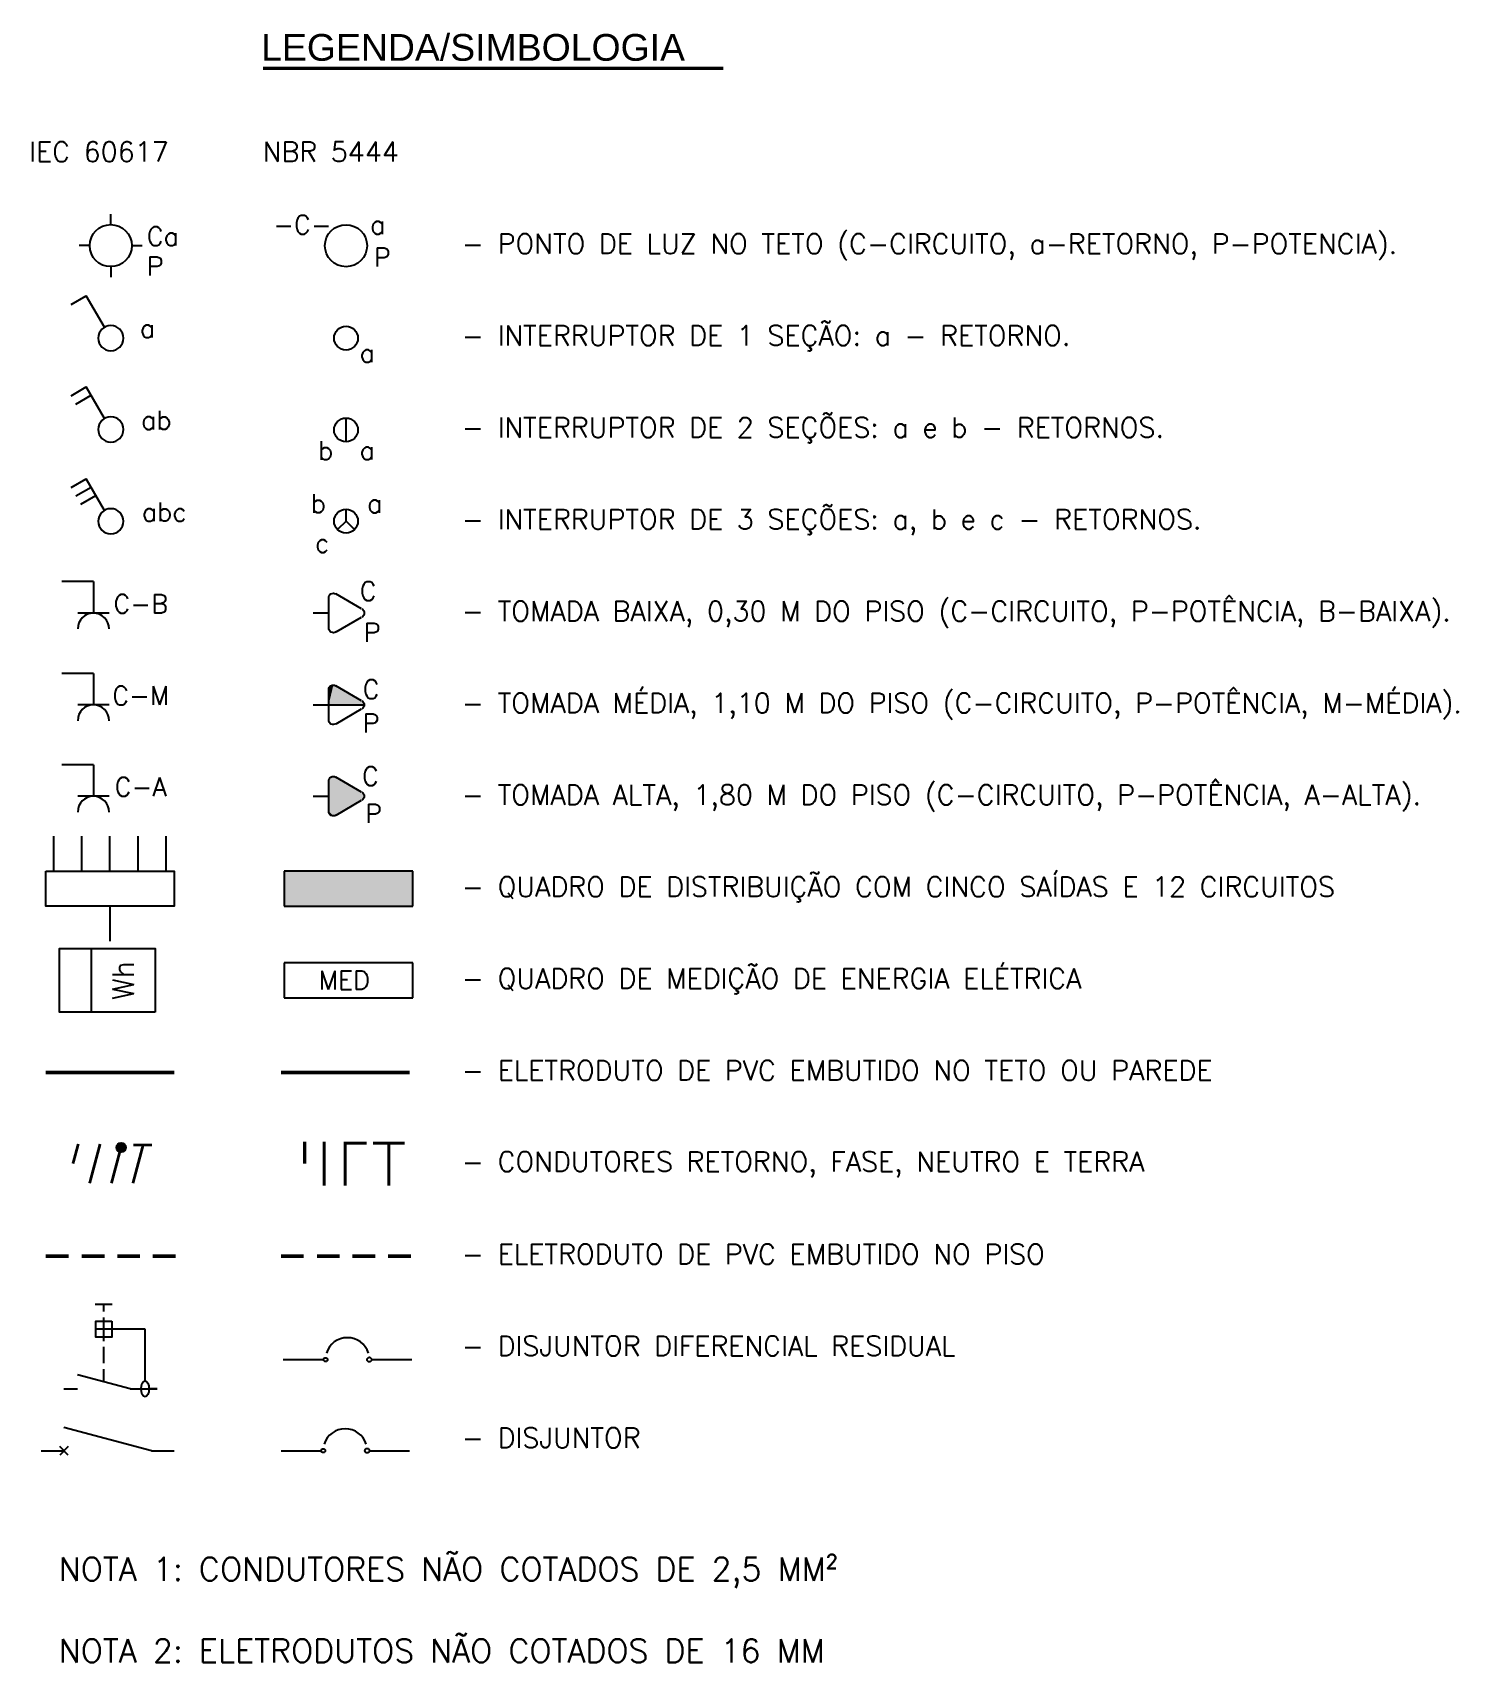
# Model space of a CAD drawing. Header units: millimetres. Extents: x 4398 to 4524, y 1896 to 1957.
# Drawn here: x 4514.97 to 4524.13, y 1930.15 to 1940.62 of the extents above; entities that cross this region are included whole.
import ezdxf
from ezdxf.enums import TextEntityAlignment as Align

# ---------------------------------------------------------------- set-up
doc = ezdxf.new("R2010")
doc.units = ezdxf.units.MM
doc.linetypes.add('HIDDEN', pattern=[0.375, 0.25, -0.125])
for name, color, linetype in [('CIRCUITOS', 255, 'Continuous'), ('Diagrama Unifilar', 7, 'Continuous'), ('ILUMINACAO', 1, 'Continuous'), ('INTERRUPTORES', 1, 'Continuous'), ('LEGENDAS', 7, 'Continuous'), ('TOMADAS-ENERGIA', 1, 'Continuous')]:
    doc.layers.add(name, color=color, linetype=linetype)
doc.layers.add('ELETRODUTO', color=5, linetype='Continuous', lineweight=50)
doc.layers.add('TOMADAS', color=1, linetype='Continuous', lineweight=25)
doc.styles.add('ANACECILIA', font='swissel.ttf')
doc.styles.add('RomanS', font='romans.shx')

msp = doc.modelspace()

# ---------------------------------------------------------------- texts
at = {"style": 'ANACECILIA'}
msp.add_text('LEGENDA/SIMBOLOGIA', height=0.17188, dxfattribs=at).set_placement((4516.438, 1940.44))
at = {"layer": 'LEGENDAS', "color": 7, "linetype": 'HIDDEN', "style": 'RomanS'}
for s, height, p in [('IEC 60617', 0.1275, (4514.949, 1939.792)), ('NBR 5444', 0.1275, (4516.448, 1939.792)), ('- PONTO DE LUZ NO TETO (C-CIRCUITO, a-RETORNO, P-POTENCIA).', 0.1275, (4517.727, 1939.201)), ('- INTERRUPTOR DE 1 SEÇÃO: a - RETORNO.', 0.1275, (4517.727, 1938.611)), ('- INTERRUPTOR DE 2 SEÇÕES: a e b - RETORNOS.', 0.1275, (4517.727, 1938.021)), ('- INTERRUPTOR DE 3 SEÇÕES: a, b e c - RETORNOS.', 0.1275, (4517.727, 1937.431)), ('- TOMADA BAIXA, 0,30 M DO PISO (C-CIRCUITO, P-POTÊNCIA, B-BAIXA).', 0.1275, (4517.727, 1936.841)), ('- TOMADA MÉDIA, 1,10 M DO PISO (C-CIRCUITO, P-POTÊNCIA, M-MÉDIA).', 0.1275, (4517.727, 1936.251)), ('- TOMADA ALTA, 1,80 M DO PISO (C-CIRCUITO, P-POTÊNCIA, A-ALTA).', 0.1275, (4517.727, 1935.661)), ('- QUADRO DE DISTRIBUIÇÃO COM CINCO SAÍDAS E 12 CIRCUITOS', 0.1275, (4517.727, 1935.071)), ('- QUADRO DE MEDIÇÃO DE ENERGIA ELÉTRICA', 0.1275, (4517.727, 1934.481)), ('- ELETRODUTO DE PVC EMBUTIDO NO TETO OU PAREDE', 0.1275, (4517.727, 1933.891)), ('- CONDUTORES RETORNO, FASE, NEUTRO E TERRA', 0.1275, (4517.727, 1933.305)), ('- ELETRODUTO DE PVC EMBUTIDO NO PISO', 0.1275, (4517.727, 1932.711)), ('- DISJUNTOR DIFERENCIAL RESIDUAL', 0.1275, (4517.727, 1932.121)), ('- DISJUNTOR', 0.1275, (4517.727, 1931.531)), ('NOTA 1: CONDUTORES NÃO COTADOS DE 2,5 MM²', 0.15, (4515.139, 1930.677)), ('NOTA 2: ELETRODUTOS NÃO COTADOS DE 16 MM', 0.15, (4515.139, 1930.152))]:
    msp.add_text(s, height=height, dxfattribs=at).set_placement(p)

# ---------------------------------------------------------------- blocks, each defined once
blk = doc.blocks.new('A$C4C292237')
at = {"linetype": 'Continuous'}
for p, q in [((1.1, 0.573), (0, 0.573)), ((0, 0.573), (0, 0.273)), ((1.1, 0.273), (1.1, 0.573)), ((0, 0.273), (1.1, 0.273))]:
    blk.add_line(p, q, dxfattribs=at)
at = {"linetype": 'Continuous', "style": 'RomanS'}
blk.add_text('MED', height=0.16, dxfattribs=at).set_placement((0.294, 0.345))
at = {"linetype": 'Continuous', "style": 'RomanS', "flags": 8}
blk.add_attdef('002', text='', height=0.16, dxfattribs=at).set_placement((0.525, 0.742), align=Align.MIDDLE_CENTER)
blk.add_attdef('020', text='', height=0.16, dxfattribs=at).set_placement((0.539, 0.08), align=Align.MIDDLE_RIGHT)
blk = doc.blocks.new('Ir1s01')
blk.add_circle((0, 1.02), 1.02)
at = {"style": 'RomanS', "flags": 8}
blk.add_attdef('009', text='', height=1.6, dxfattribs=at).set_placement((1.81, 2.29), align=Align.MIDDLE_CENTER)
blk = doc.blocks.new('Ir3s03')
for p, q in [((0, 1.02), (0, 2.03)), ((0, 1.02), (-0.72, 0.3)), ((0.72, 0.3), (0, 1.02)), ((0, 1.02), (0, 1.02))]:
    blk.add_line(p, q)
blk.add_circle((0, 1.02), 1.02)
at = {"style": 'RomanS', "flags": 8}
for tag, p in [('030', (-1.77, 2.54)), ('009', (1.79, 2.54)), ('031', (-2.03, -0.12))]:
    blk.add_attdef(tag, text='', height=1.6, dxfattribs=at).set_placement(p, align=Align.MIDDLE_CENTER)
blk = doc.blocks.new('IR2S02')
blk.add_line((0, 0), (0, 2.03))
blk.add_circle((0, 1.02), 1.02)
at = {"style": 'RomanS', "flags": 8}
for tag, p in [('030', (-1.74, 2.3)), ('009', (1.81, 2.29))]:
    blk.add_attdef(tag, text='', height=1.6, dxfattribs=at).set_placement(p, align=Align.MIDDLE_CENTER)
blk = doc.blocks.new('TEBAI01')
for p, q in [((-1.62, 1.95), (-0.35, 4.14)), ((0.35, 4.14), (1.63, 1.92)), ((-1.3, 1.32), (1.28, 1.32)), ((0, 0), (0, 1.32))]:
    blk.add_line(p, q)
for centre, start, end in [((0, 3.97), 26.0479, 153.9521), ((-1.3, 1.71), 143.1332, 270.777), ((1.3, 1.71), 267.1811, 32.5689)]:
    blk.add_arc(centre, 0.393, start, end)
at = {"style": 'RomanS', "flags": 8}
for tag, p in [('020', (-5.03, 2.2)), ('001', (3.56, 2.23))]:
    blk.add_attdef(tag, text='', height=1.6, dxfattribs=at).set_placement(p, align=Align.MIDDLE_CENTER)
blk = doc.blocks.new('TEMED02')
for p, q in [((0, 1.32), (0, 4.36)), ((-1.62, 1.95), (-0.35, 4.14)), ((0.35, 4.14), (1.63, 1.92)), ((-1.3, 1.32), (1.28, 1.32)), ((0, 0), (0, 1.32))]:
    blk.add_line(p, q)
for centre, start, end in [((0, 3.97), 26.0479, 153.9521), ((-1.3, 1.71), 143.1332, 270.777), ((1.3, 1.71), 267.1811, 32.5689)]:
    blk.add_arc(centre, 0.393, start, end)
at = {"linetype": 'Continuous'}
for points in [[(0, 4.36), (1.63, 1.92), (0.21, 4.3)], [(1.63, 1.92), (0, 4.36), (1.69, 1.72)], [(0, 1.32), (1.69, 1.72), (0, 4.36)], [(0.35, 4.14), (0.21, 4.3), (1.63, 1.92)], [(1.69, 1.72), (0, 1.32), (1.64, 1.52)], [(1.28, 1.32), (1.64, 1.52), (0, 1.32)], [(1.64, 1.52), (1.28, 1.32), (1.49, 1.37)]]:
    blk.add_solid(points, dxfattribs=at)
at = {"style": 'RomanS', "flags": 8}
for tag, p in [('020', (-4.96, 2.19)), ('001', (3.39, 2.17))]:
    blk.add_attdef(tag, text='', height=1.6, dxfattribs=at).set_placement(p, align=Align.MIDDLE_CENTER)
blk = doc.blocks.new('TEALT03')
for p, q in [((-1.62, 1.95), (-0.35, 4.14)), ((0.35, 4.14), (1.63, 1.92)), ((-1.3, 1.32), (1.28, 1.32)), ((0, 0), (0, 1.32))]:
    blk.add_line(p, q)
for centre, start, end in [((0, 3.97), 26.0479, 153.9521), ((-1.3, 1.71), 143.1332, 270.777), ((1.3, 1.71), 267.1811, 32.5689)]:
    blk.add_arc(centre, 0.393, start, end)
at = {"linetype": 'Continuous'}
for points in [[(-0.35, 4.14), (1.64, 1.52), (-0.21, 4.3)], [(-0.21, 4.3), (1.69, 1.72), (0, 4.36)], [(1.69, 1.72), (-0.21, 4.3), (1.64, 1.52)], [(0, 4.36), (1.63, 1.92), (0.21, 4.3)], [(1.63, 1.92), (0, 4.36), (1.69, 1.72)], [(0.35, 4.14), (0.21, 4.3), (1.63, 1.92)], [(-1.62, 1.95), (1.49, 1.37), (-0.35, 4.14)], [(1.64, 1.52), (-0.35, 4.14), (1.49, 1.37)], [(-1.69, 1.75), (1.28, 1.32), (-1.62, 1.95)], [(1.28, 1.32), (-1.69, 1.75), (-1.31, 1.32)], [(-1.66, 1.54), (-1.31, 1.32), (-1.69, 1.75)], [(-1.31, 1.32), (-1.66, 1.54), (-1.51, 1.38)], [(1.49, 1.37), (-1.62, 1.95), (1.28, 1.32)]]:
    blk.add_solid(points, dxfattribs=at)
at = {"style": 'RomanS', "flags": 8}
for tag, p in [('020', (-4.82, 2.03)), ('001', (3.51, 2.07))]:
    blk.add_attdef(tag, text='', height=1.6, dxfattribs=at).set_placement(p, align=Align.MIDDLE_CENTER)
blk = doc.blocks.new('A$C5CB2027F')
for p, q in [((0.135, 0.225), (0.135, 0.27)), ((0.045, 0.135), (0, 0.135)), ((0.225, 0.135), (0.27, 0.135)), ((0.135, 0.045), (0.135, 0))]:
    blk.add_line(p, q)
blk.add_circle((0.135, 0.135), 0.09)
at = {"style": 'RomanS', "flags": 8}
for tag, p in [('020', (0.2892, 0.175)), ('009', (0.2892, 0.0472))]:
    blk.add_attdef(tag, text='', height=0.08, dxfattribs=at).set_placement(p, align=Align.MIDDLE_LEFT)
blk = doc.blocks.new('A$C529A2A7E')
for p, q in [((0.081, 0.1008), (0.159, 0.2359)), ((0.224, 0.1984), (0.159, 0.2359)), ((0.1827, 0.1269), (0.1177, 0.1644)), ((0.2033, 0.1626), (0.1384, 0.2001))]:
    blk.add_line(p, q)
blk.add_circle((0.054, 0.054), 0.054)
at = {"style": 'RomanS', "flags": 8}
blk.add_attdef('001', text='', height=0.08, dxfattribs=at).set_placement((0.3369, 0.094), align=Align.MIDDLE_CENTER)
blk = doc.blocks.new('A$C6013705F')
for p, q in [((0.0486, 0.0605), (0.0954, 0.1415)), ((0.1344, 0.119), (0.0954, 0.1415)), ((0.122, 0.0976), (0.083, 0.1201))]:
    blk.add_line(p, q)
blk.add_circle((0.0324, 0.0324), 0.0324)
blk = doc.blocks.new('A$C7CEC22C0')
at = {"xscale": 1.666666666666666, "yscale": 1.666666666666666, "zscale": 1.666666666666666}
blk.add_blockref('A$C6013705F', (0, 0), dxfattribs=at)
at = {"style": 'RomanS', "flags": 8}
blk.add_attdef('001', text='', height=0.08, dxfattribs=at).set_placement((0.3369, 0.094), align=Align.MIDDLE_CENTER)
blk = doc.blocks.new('A$C0DE04074')
for p in [(0.081, 0.1008), (0.224, 0.1984)]:
    blk.add_line(p, (0.159, 0.2359))
blk.add_circle((0.054, 0.054), 0.054)
at = {"style": 'RomanS', "flags": 8}
blk.add_attdef('001', text='', height=0.08, dxfattribs=at).set_placement((0.3369, 0.094), align=Align.MIDDLE_CENTER)
blk = doc.blocks.new('PT_TOM')
for p, q in [((0.2078, 0.2025), (0.2078, 0.0675)), ((0.0728, 0.135), (0.2078, 0.135)), ((0.0728, 0.135), (0.0728, 0))]:
    blk.add_line(p, q)
blk.add_arc((0.2753, 0.135), 0.0675, 90, 270)
at = {"style": 'RomanS', "flags": 8}
for tag, p in [('009', (0.1678, 0.3374)), ('001', (0.04, 0.3279))]:
    blk.add_attdef(tag, text='', height=0.08, rotation=90, dxfattribs=at).set_placement(p, align=Align.MIDDLE_CENTER)
blk = doc.blocks.new('A$C424F5015')
blk.add_line((0.0183, 0.0969), (0.1187, 0.4719))
at = {"layer": 'Diagrama Unifilar'}
for p, q in [((0.0183, 0.5688), (0.0183, 0.4719)), ((0, 0.4537), (0.0365, 0.4902)), ((0.0365, 0.4537), (0, 0.4902)), ((0.0183, 0.0969), (0.0183, 0))]:
    blk.add_line(p, q, dxfattribs=at)
at = {"style": 'RomanS', "flags": 8}
for tag, p in [('001', (0.1128, 0.3452)), ('009', (0.1139, 0.2174))]:
    blk.add_attdef(tag, text='', height=0.08, dxfattribs=at).set_placement(p, align=Align.MIDDLE_LEFT)
blk = doc.blocks.new('A$C01B325C3')
for p, q in [((0.056, 0.194), (0.157, 0.569)), ((0.481, 0.087), (0.481, 0.438)), ((0.659, 0.321), (0.659, 0.442)), ((0.113, 0.087), (0.481, 0.087))]:
    blk.add_line(p, q)
blk.add_lwpolyline([(0.538, 0.325), (0.425, 0.325), (0.425, 0.438), (0.538, 0.438)], close=True)
blk.add_ellipse((0.056, 0.087), major_axis=(-0.0562, 0), ratio=0.5)
at = {"layer": 'Diagrama Unifilar'}
for p, q in [((0.056, 0.666), (0.056, 0.569)), ((0.106, 0.381), (0.197, 0.381)), ((0.239, 0.381), (0.355, 0.381)), ((0.397, 0.381), (0.566, 0.381)), ((0.608, 0.381), (0.659, 0.381)), ((0.056, 0.194), (0.056, 0)), ((0.056, 0), (0.056, 0.059))]:
    blk.add_line(p, q, dxfattribs=at)
at = {"style": 'RomanS', "flags": 8}
for tag, p in [('001', (0.691, 0.452)), ('009', (0.692, 0.325))]:
    blk.add_attdef(tag, text='', height=0.08, dxfattribs=at).set_placement(p, align=Align.MIDDLE_LEFT)
blk = doc.blocks.new('A$C7F555F9E')
at = {"linetype": 'Continuous'}
for p, q in [((0.55, 0.2615), (0, 0.2615)), ((0, 0.2615), (0, 0.1115)), ((0.55, 0.1115), (0.55, 0.2615)), ((0, 0.1115), (0.55, 0.1115))]:
    blk.add_line(p, q, dxfattribs=at)
at = {"linetype": 'Continuous', "style": 'RomanS', "flags": 8}
blk.add_attdef('002', text='', height=0.08, dxfattribs=at).set_placement((0.2626, 0.3464), align=Align.MIDDLE_CENTER)
blk.add_attdef('020', text='', height=0.08, dxfattribs=at).set_placement((0.275, 0.04), align=Align.MIDDLE_RIGHT)
blk = doc.blocks.new('A$C0525477D')
blk.add_line((0, 0.3645), (0.3645, 0.3645))
blk.add_lwpolyline([(0, 0), (0, 0.5468), (0.3645, 0.5468), (0.3645, 0)], close=True)
at = {"layer": 'Diagrama Unifilar', "insert": (0.1823, 0.1823), "char_height": 0.1215, "width": 0.364537, "attachment_point": 5, "style": 'RomanS'}
blk.add_mtext('Wh', dxfattribs=at)
blk = doc.blocks.new('A$C3DC5271F')
at = {"layer": 'CIRCUITOS'}
for p, q in [((0.035, 0.3), (0.035, 0.45)), ((0.155, 0.3), (0.155, 0.45)), ((0.275, 0.3), (0.275, 0.45)), ((0.395, 0.3), (0.395, 0.45)), ((0.515, 0.3), (0.515, 0.45)), ((0.275, 0.15), (0.275, 0))]:
    blk.add_line(p, q, dxfattribs=at)
blk.add_lwpolyline([(0, 0.3), (0.55, 0.3), (0.55, 0.15), (0, 0.15)], close=True, dxfattribs=at)
at = {"linetype": 'Continuous', "style": 'RomanS', "flags": 8}
blk.add_attdef('002', text='', height=0.08, dxfattribs=at).set_placement((0.2626, 0.3849), align=Align.MIDDLE_CENTER)
blk.add_attdef('020', text='', height=0.08, dxfattribs=at).set_placement((0.275, 0.0785), align=Align.MIDDLE_RIGHT)
blk = doc.blocks.new('A$C0BD3781F')
blk.add_circle((0.36, 0.36), 0.36)
at = {"style": 'RomanS', "flags": 8}
for tag, p in [('001', (0.188, 0.472)), ('020', (0.356, 0.232)), ('009', (0.502, 0.474))]:
    blk.add_attdef(tag, text='', height=0.16, dxfattribs=at).set_placement(p, align=Align.MIDDLE_CENTER)

# ---------------------------------------------------------------- hatches: boundary and pattern name
h = msp.add_hatch(color=256)
h.dxf.hatch_style = 1
h.paths.add_polyline_path([(4515.509, 1933.46, 1), (4515.569, 1933.46, 1)])
at = {"layer": 'TOMADAS'}
h = msp.add_hatch(color=256, dxfattribs=at)
h.dxf.hatch_style = 1
h.paths.add_polyline_path([(4517.412, 1935.235), (4516.587, 1935.235), (4516.587, 1935.01), (4517.412, 1935.01)])

# ---------------------------------------------------------------- linework, layer by layer
for points, const_width in [([(4516.45, 1940.391), (4519.405, 1940.391)], 0.0208), ([(4516.718, 1933.497), (4516.718, 1933.356)], 0.0202), ([(4516.843, 1933.497), (4516.843, 1933.214)], 0.0202), ([(4516.978, 1933.497), (4516.978, 1933.214)], 0.0202), ([(4517.258, 1933.497), (4517.258, 1933.214)], 0.0202), ([(4515.264, 1933.482), (4515.23, 1933.356)], 0.018), ([(4515.404, 1933.482), (4515.337, 1933.23)], 0.018), ([(4515.544, 1933.482), (4515.477, 1933.23)], 0.018), ([(4515.544, 1933.482), (4515.477, 1933.23)], 0.018), ([(4515.682, 1933.482), (4515.615, 1933.23)], 0.018), ([(4515.618, 1933.475), (4515.738, 1933.475)], 0.018), ([(4516.985, 1933.487), (4517.116, 1933.487)], 0.0202), ([(4517.157, 1933.487), (4517.359, 1933.487)], 0.0202)]:
    msp.add_lwpolyline(points, dxfattribs=dict(const_width=const_width))
msp.add_circle((4515.539, 1933.46), 0.03)
at = {"layer": 'Diagrama Unifilar'}
for p, q in [((4516.58, 1932.097), (4516.839, 1932.097)), ((4517.148, 1932.097), (4517.405, 1932.097)), ((4516.566, 1931.512), (4516.825, 1931.512)), ((4517.133, 1931.512), (4517.391, 1931.512))]:
    msp.add_line(p, q, dxfattribs=at)
for centre, radius in [((4516.852, 1932.097), 0.0125), ((4517.133, 1932.097), 0.0147), ((4516.837, 1931.512), 0.0125), ((4516.837, 1931.512), 0.0125), ((4517.119, 1931.512), 0.0147)]:
    msp.add_circle(centre, radius, dxfattribs=at)
for centre in [(4516.992, 1932.097), (4516.978, 1931.512)]:
    msp.add_arc(centre, 0.141, 16.8836, 163.1164, dxfattribs=at)
at = {"layer": 'ELETRODUTO'}
for p, q in [((4515.88, 1933.942), (4515.055, 1933.942)), ((4517.391, 1933.942), (4516.566, 1933.942)), ((4515.055, 1932.762), (4515.201, 1932.762)), ((4515.286, 1932.762), (4515.432, 1932.762)), ((4515.515, 1932.762), (4515.66, 1932.762)), ((4515.743, 1932.762), (4515.889, 1932.762)), ((4516.566, 1932.762), (4516.711, 1932.762)), ((4516.797, 1932.762), (4516.942, 1932.762)), ((4517.025, 1932.762), (4517.17, 1932.762)), ((4517.254, 1932.762), (4517.399, 1932.762))]:
    msp.add_line(p, q, dxfattribs=at)

# ---------------------------------------------------------------- block references
at = {"rotation": 90}
for name, p, xscale, yscale, zscale in [('A$C01B325C3', (4515.771, 1931.859), 0.8999999999999999, 0.8999999999999999, 0.8999999999999999), ('A$C424F5015', (4515.88, 1931.484), 1.5, 1.5, 1.5)]:
    msp.add_blockref(name, p, dxfattribs=dict(at, xscale=xscale, yscale=yscale, zscale=zscale))
at = {"layer": 'Diagrama Unifilar', "xscale": 1.125, "yscale": 1.125, "zscale": 1.125, "rotation": 90}
msp.add_blockref('A$C0525477D', (4515.758, 1934.328), dxfattribs=at)
at = {"layer": 'Diagrama Unifilar', "xscale": 0.75, "yscale": 0.75, "zscale": 0.75}
msp.add_blockref('A$C4C292237', (4516.587, 1934.216), dxfattribs=at)
at = {"layer": 'ILUMINACAO', "xscale": 1.5, "yscale": 1.5, "zscale": 1.5}
msp.add_blockref('A$C5CB2027F', (4515.27, 1939.05), dxfattribs=at).add_auto_attribs({'020': 'Ca', '009': 'P'})
at = {"layer": 'ILUMINACAO'}
ref = msp.add_blockref('A$C0BD3781F', (4516.848, 1939.117), dxfattribs=dict(at, xscale=0.375, yscale=0.375, zscale=0.375))
ref.add_attrib('020', 'P', dxfattribs={"layer": '0', "height": 0.12, "style": 'RomanS', "flags": 8}).set_placement((4517.216, 1939.178), align=Align.MIDDLE_CENTER)
ref.add_attrib('009', 'a', dxfattribs={"layer": '0', "height": 0.12, "style": 'RomanS', "flags": 8}).set_placement((4517.186, 1939.387), align=Align.MIDDLE_CENTER)
ref.add_attrib('001', '-C-', dxfattribs={"layer": '0', "height": 0.12, "style": 'RomanS', "flags": 8}).set_placement((4516.703, 1939.387), align=Align.MIDDLE_CENTER)
at = {"layer": 'INTERRUPTORES'}
ref = msp.add_blockref('A$C0DE04074', (4515.554, 1938.577), dxfattribs=dict(at, xscale=-1.5, yscale=1.5, zscale=1.5))
ref.add_attrib('001', 'a', dxfattribs={"layer": '0', "height": 0.12, "style": 'RomanS', "flags": 8}).set_placement((4515.708, 1938.722), align=Align.MIDDLE_CENTER)
ref = msp.add_blockref('Ir1s01', (4516.983, 1938.582), dxfattribs=dict(at, xscale=0.0749999999989086, yscale=0.0749999999989086, zscale=0.0749999999989086))
ref.add_attrib('009', 'a', dxfattribs={"layer": '0', "height": 0.12, "style": 'RomanS', "flags": 8}).set_placement((4517.119, 1938.563), align=Align.MIDDLE_CENTER)
ref = msp.add_blockref('A$C7CEC22C0', (4515.554, 1937.991), dxfattribs=dict(at, xscale=-1.5, yscale=1.5, zscale=1.5))
ref.add_attrib('001', 'ab', dxfattribs={"layer": '0', "height": 0.12, "style": 'RomanS', "flags": 8}).set_placement((4515.765, 1938.132), align=Align.MIDDLE_CENTER)
ref = msp.add_blockref('IR2S02', (4516.983, 1937.992), dxfattribs=dict(at, xscale=0.07500000000000001, yscale=0.07500000000000001, zscale=0.07500000000000001))
ref.add_attrib('009', 'a', dxfattribs={"layer": '0', "height": 0.12, "style": 'RomanS'}).set_placement((4517.119, 1937.938), align=Align.MIDDLE_CENTER)
ref.add_attrib('030', 'b', dxfattribs={"layer": '0', "height": 0.12, "style": 'RomanS'}).set_placement((4516.852, 1937.936), align=Align.MIDDLE_CENTER)
ref = msp.add_blockref('A$C529A2A7E', (4515.554, 1937.401), dxfattribs=dict(at, xscale=-1.5, yscale=1.5, zscale=1.5))
ref.add_attrib('001', 'abc', dxfattribs={"layer": '0', "height": 0.12, "style": 'RomanS', "flags": 8}).set_placement((4515.816, 1937.542), align=Align.MIDDLE_CENTER)
ref = msp.add_blockref('Ir3s03', (4516.983, 1937.406), dxfattribs=dict(at, xscale=0.07500000000000001, yscale=0.07500000000000001, zscale=0.07500000000000001))
ref.add_attrib('009', 'a', dxfattribs={"layer": '0', "height": 0.12, "style": 'RomanS'}).set_placement((4517.167, 1937.597), align=Align.MIDDLE_CENTER)
ref.add_attrib('030', 'b', dxfattribs={"layer": '0', "height": 0.12, "style": 'RomanS'}).set_placement((4516.805, 1937.597), align=Align.MIDDLE_CENTER)
ref.add_attrib('031', 'c', dxfattribs={"layer": '0', "height": 0.12, "style": 'RomanS'}).set_placement((4516.831, 1937.342), align=Align.MIDDLE_CENTER)
at = {"layer": 'TOMADAS', "xscale": 1.5, "yscale": 1.5, "zscale": 1.5}
for name, p in [('A$C3DC5271F', (4515.055, 1934.785)), ('A$C7F555F9E', (4516.587, 1934.843))]:
    msp.add_blockref(name, p, dxfattribs=at)
at = {"layer": 'TOMADAS-ENERGIA'}
ref = msp.add_blockref('PT_TOM', (4515.159, 1937.204), dxfattribs=dict(at, xscale=1.5, yscale=1.5, zscale=1.5, rotation=269.9999999999999))
ref.add_attrib('009', 'C-B', dxfattribs={"layer": '0', "height": 0.12, "style": 'RomanS'}).set_placement((4515.665, 1936.952), align=Align.MIDDLE_CENTER)
ref = msp.add_blockref('TEBAI01', (4516.773, 1936.893), dxfattribs=dict(at, xscale=-0.0750000000698492, yscale=0.0750000000698492, zscale=0.0750000000698492, rotation=270))
ref.add_attrib('001', 'C', dxfattribs={"layer": '0', "height": 0.12, "style": 'RomanS', "flags": 8}).set_placement((4517.125, 1937.034), align=Align.MIDDLE_CENTER)
ref.add_attrib('020', 'P', dxfattribs={"layer": '0', "height": 0.12, "style": 'RomanS', "flags": 8}).set_placement((4517.151, 1936.768), align=Align.MIDDLE_CENTER)
ref = msp.add_blockref('PT_TOM', (4515.159, 1936.614), dxfattribs=dict(at, xscale=1.5, yscale=1.5, zscale=1.5, rotation=269.9999999999999))
ref.add_attrib('009', 'C-M', dxfattribs={"layer": '0', "height": 0.12, "style": 'RomanS'}).set_placement((4515.665, 1936.362), align=Align.MIDDLE_CENTER)
ref = msp.add_blockref('TEMED02', (4516.773, 1936.303), dxfattribs=dict(at, xscale=-0.0750000000698492, yscale=0.0750000000698492, zscale=0.0750000000698492, rotation=270))
ref.add_attrib('001', 'C', dxfattribs={"layer": '0', "height": 0.12, "style": 'RomanS', "flags": 8}).set_placement((4517.144, 1936.403), align=Align.MIDDLE_CENTER)
ref.add_attrib('020', 'P', dxfattribs={"layer": '0', "height": 0.12, "style": 'RomanS', "flags": 8}).set_placement((4517.144, 1936.185), align=Align.MIDDLE_CENTER)
ref = msp.add_blockref('PT_TOM', (4515.159, 1936.027), dxfattribs=dict(at, xscale=1.5, yscale=1.5, zscale=1.5, rotation=269.9999999999999))
ref.add_attrib('009', 'C-A', dxfattribs={"layer": '0', "height": 0.12, "style": 'RomanS'}).set_placement((4515.665, 1935.776), align=Align.MIDDLE_CENTER)
ref = msp.add_blockref('TEALT03', (4516.773, 1935.716), dxfattribs=dict(at, xscale=-0.07500000000000001, yscale=0.07500000000000001, zscale=0.07500000000000001, rotation=270))
ref.add_attrib('001', 'C', dxfattribs={"layer": '0', "height": 0.12, "style": 'RomanS'}).set_placement((4517.14, 1935.845), align=Align.MIDDLE_CENTER)
ref.add_attrib('020', 'P', dxfattribs={"layer": '0', "height": 0.12, "style": 'RomanS'}).set_placement((4517.16, 1935.604), align=Align.MIDDLE_CENTER)

msp.set_redraw_order([(e.dxf.handle, doc.entitydb.next_handle()) for e in msp.query("TEXT MTEXT ATTDEF DIMENSION ARC_DIMENSION")])  # texts and dimensions are drawn at this point

doc.saveas('drawing.dxf')
